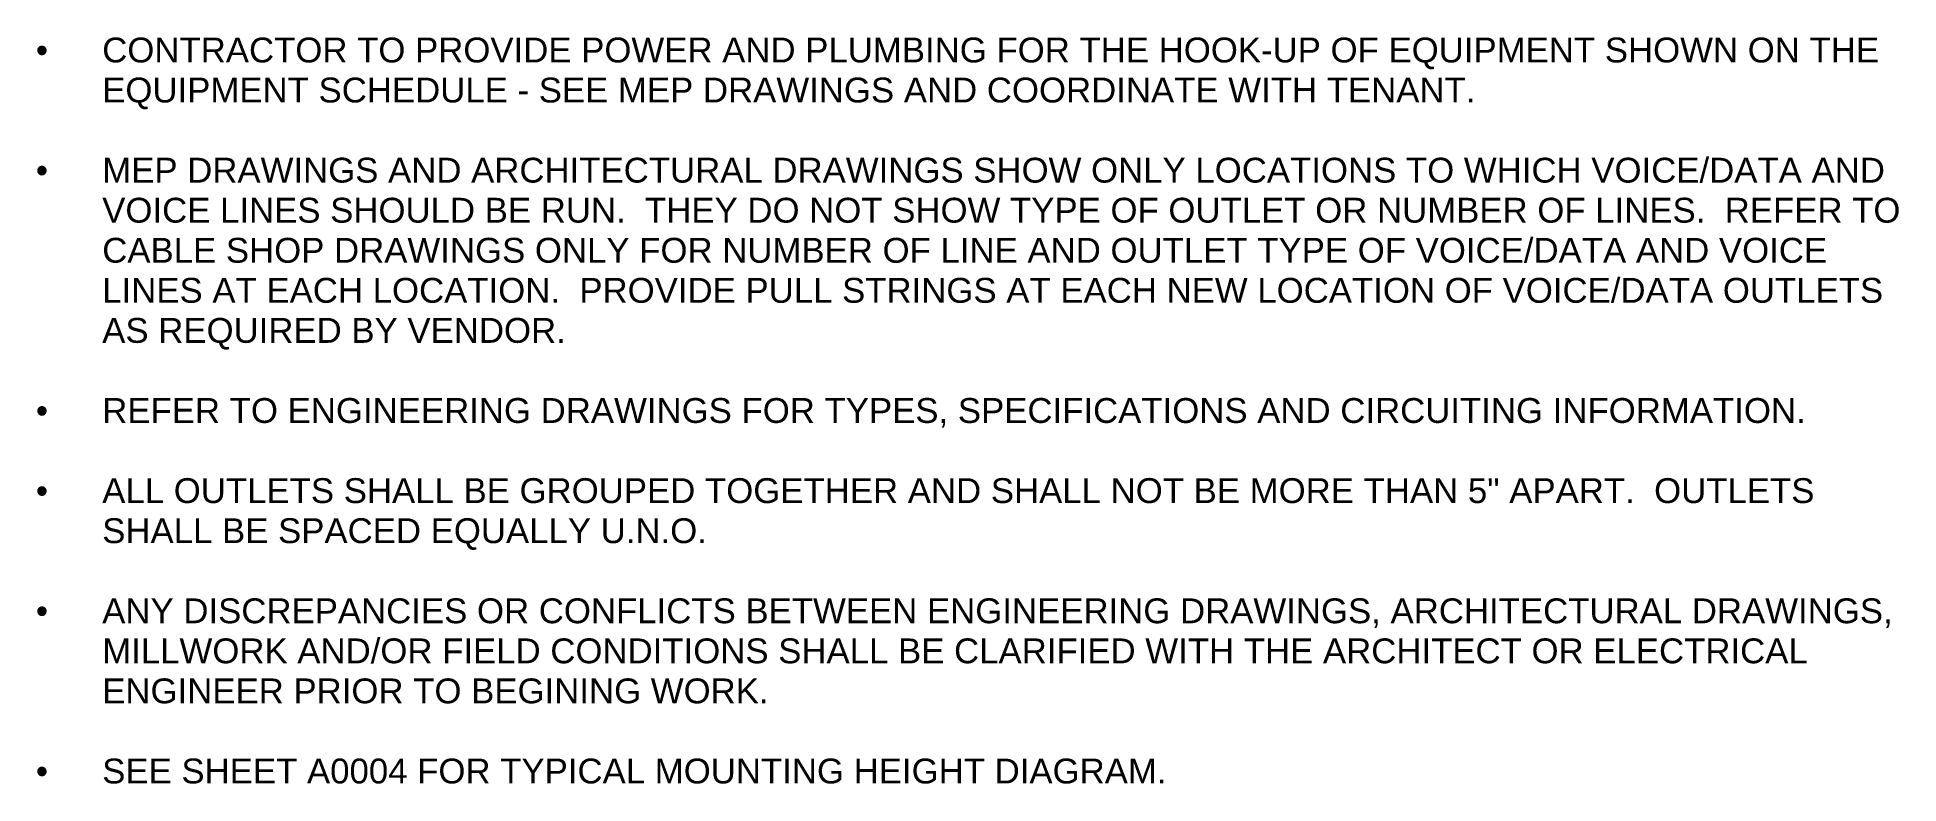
# Model space of a CAD drawing. Header units: inches. Extents: x 1 to 3682, y -575 to 495.
# Drawn here: x 735.79 to 742.8, y 129.23 to 132.05 of the extents above; entities that cross this region are included whole.
import ezdxf

# ---------------------------------------------------------------- set-up
doc = ezdxf.new("R2010")
doc.units = ezdxf.units.IN
doc.header["$MEASUREMENT"] = 0
doc.layers.add('G-ANNO-TEXT', color=231, linetype='Continuous', lineweight=9)
doc.styles.add('Arial_1', font='arial.ttf', dxfattribs={"height": 0.09375})

msp = doc.modelspace()

# ---------------------------------------------------------------- texts
at = {"layer": 'G-ANNO-TEXT', "color": 7, "attachment_point": 1, "style": 'Arial_1'}
for s, insert, char_height, width in [('CONTRACTOR TO PROVIDE POWER AND PLUMBING FOR THE HOOK-UP OF EQUIPMENT SHOWN ON THE ', (736.0321, 132.0486), 0.09375, 8.288312), ('•', (735.7821, 132.0486), 0.0937, 0.303), ('EQUIPMENT SCHEDULE - SEE MEP DRAWINGS AND COORDINATE WITH TENANT.', (736.0321, 131.8976), 0.09375, 6.363), ('•', (735.7821, 131.5955), 0.0937, 0.303), ('MEP DRAWINGS AND ARCHITECTURAL DRAWINGS SHOW ONLY LOCATIONS TO WHICH VOICE/DATA AND ', (736.0321, 131.5955), 0.09375, 8.30725), ('VOICE LINES SHOULD BE RUN.  THEY DO NOT SHOW TYPE OF OUTLET OR NUMBER OF LINES.  REFER TO ', (736.0321, 131.4445), 0.09375, 8.360906), ('CABLE SHOP DRAWINGS ONLY FOR NUMBER OF LINE AND OUTLET TYPE OF VOICE/DATA AND VOICE ', (736.0321, 131.2934), 0.09375, 8.020031), ('LINES AT EACH LOCATION.  PROVIDE PULL STRINGS AT EACH NEW LOCATION OF VOICE/DATA OUTLETS ', (736.0321, 131.1424), 0.09375, 8.272531), ('AS REQUIRED BY VENDOR.', (736.0321, 130.9913), 0.09375, 2.143094), ('•', (735.7821, 130.6893), 0.0937, 0.303), ('REFER TO ENGINEERING DRAWINGS FOR TYPES, SPECIFICATIONS AND CIRCUITING INFORMATION.', (736.0321, 130.6893), 0.09375, 7.862219), ('ALL OUTLETS SHALL BE GROUPED TOGETHER AND SHALL NOT BE MORE THAN 5" APART.  OUTLETS ', (736.0321, 130.3872), 0.09375, 7.966375), ('•', (735.7821, 130.3872), 0.0937, 0.303), ('SHALL BE SPACED EQUALLY U.N.O.', (736.0321, 130.2361), 0.09375, 2.793281), ('•', (735.7821, 129.934), 0.0937, 0.303), ('ANY DISCREPANCIES OR CONFLICTS BETWEEN ENGINEERING DRAWINGS, ARCHITECTURAL DRAWINGS, ', (736.0321, 129.934), 0.09375, 8.329344), ('MILLWORK AND/OR FIELD CONDITIONS SHALL BE CLARIFIED WITH THE ARCHITECT OR ELECTRICAL ', (736.0321, 129.783), 0.09375, 7.919031), ('ENGINEER PRIOR TO BEGINING WORK.', (736.0321, 129.632), 0.09375, 3.083656), ('SEE SHEET A0004 FOR TYPICAL MOUNTING HEIGHT DIAGRAM.', (736.0321, 129.3299), 0.09375, 4.911125), ('•', (735.7821, 129.3299), 0.0937, 0.303)]:
    msp.add_mtext(s, dxfattribs=dict(at, insert=insert, char_height=char_height, width=width))

doc.saveas('drawing.dxf')
